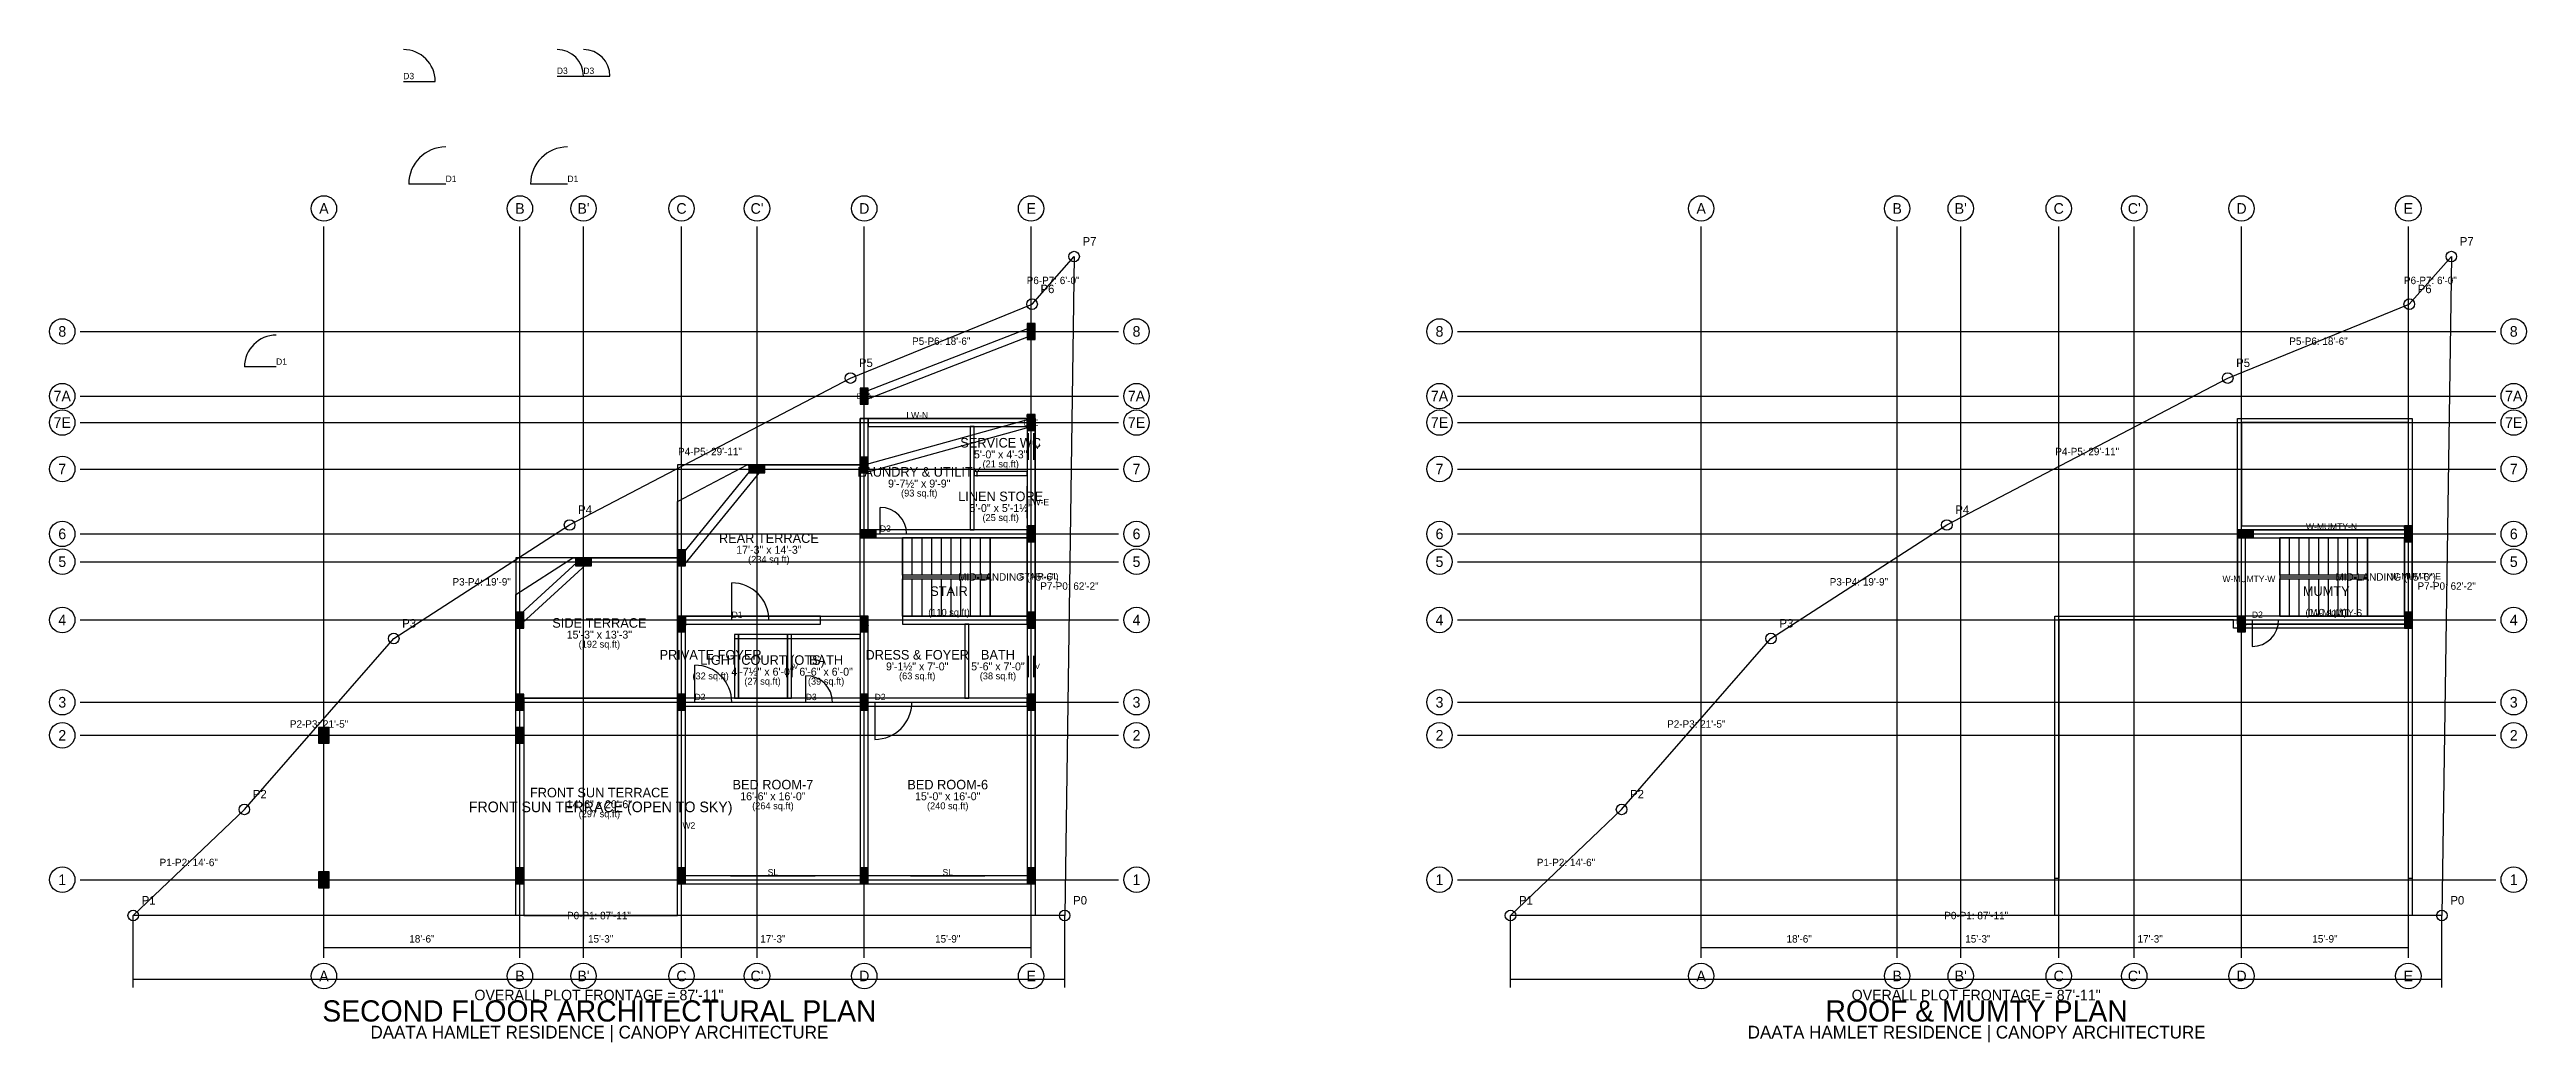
# Model space of a CAD drawing. Header units: feet. Extents: x -8 to 486, y -12 to 88.
# Drawn here: x 252.1 to 485.9, y -12 to 81.7 of the extents above; entities that cross this region are included whole.
import ezdxf
from ezdxf.enums import TextEntityAlignment as Align

# ---------------------------------------------------------------- set-up
doc = ezdxf.new("R2010")
doc.units = ezdxf.units.FT
doc.header["$MEASUREMENT"] = 0
for name, color, linetype in [('0_BOUNDARY', 1, 'Continuous'), ('A_CANOPY', 4, 'Continuous'), ('A_DIMENSIONS', 1, 'Continuous'), ('A_DOORS', 2, 'Continuous'), ('A_ROOM_LABELS', 7, 'Continuous'), ('A_STAIRS', 8, 'Continuous'), ('A_WALLS', 7, 'Continuous'), ('A_WINDOWS', 3, 'Continuous'), ('G_TITLEBLOCK', 7, 'Continuous'), ('S_COLUMNS', 4, 'Continuous'), ('S_COLUMNS_HATCH', 5, 'Continuous'), ('S_GRID_BUBBLES', 6, 'Continuous'), ('S_GRID_LINES', 6, 'Continuous')]:
    doc.layers.add(name, color=color, linetype=linetype)

msp = doc.modelspace()

# ---------------------------------------------------------------- texts
at = {"layer": '0_BOUNDARY'}
for s, p in [('P7', (349.61, 62.96)), ('P7', (479.61, 62.96)), ('P6', (345.64, 58.47)), ('P6', (475.64, 58.47)), ('P5', (328.5, 51.5)), ('P5', (458.5, 51.5)), ('P4', (301.99, 37.64)), ('P4', (431.99, 37.64)), ('P3', (285.39, 26.93)), ('P3', (415.39, 26.93)), ('P2', (271.29, 10.81)), ('P2', (401.29, 10.81)), ('P1', (260.8, 0.8)), ('P0', (348.72, 0.8)), ('P1', (390.8, 0.8)), ('P0', (478.72, 0.8))]:
    msp.add_text(s, height=0.8, dxfattribs=at).set_placement(p, align=Align.BOTTOM_LEFT)
for s, p in [('P6-P7: 6\'-0"', (346.83, 59.91)), ('P6-P7: 6\'-0"', (476.83, 59.91)), ('P5-P6: 18\'-6"', (336.27, 54.18)), ('P5-P6: 18\'-6"', (466.27, 54.18)), ('P4-P5: 29\'-11"', (314.44, 43.77)), ('P4-P5: 29\'-11"', (444.44, 43.77)), ('P3-P4: 19\'-9"', (292.89, 31.48)), ('P7-P0: 62\'-2"', (348.37, 31.08)), ('P3-P4: 19\'-9"', (422.89, 31.48)), ('P7-P0: 62\'-2"', (478.37, 31.08)), ('P2-P3: 21\'-5"', (277.54, 18.07)), ('P2-P3: 21\'-5"', (407.54, 18.07)), ('P1-P2: 14\'-6"', (265.24, 5.01)), ('P1-P2: 14\'-6"', (395.24, 5.01)), ('P0-P1: 87\'-11"', (303.96, 0)), ('P0-P1: 87\'-11"', (433.96, 0))]:
    msp.add_text(s, height=0.7, dxfattribs=at).set_placement(p, align=Align.MIDDLE_CENTER)
at = {"layer": 'A_CANOPY'}
msp.add_text('FRONT SUN TERRACE (OPEN TO SKY)', height=1, dxfattribs=at).set_placement((304.12, 10.25), align=Align.MIDDLE_CENTER)
at = {"layer": 'A_DIMENSIONS'}
for s, height, p in [('18\'-6"', 0.7, (287.25, -2.2)), ('15\'-3"', 0.7, (304.12, -2.2)), ('17\'-3"', 0.7, (320.38, -2.2)), ('15\'-9"', 0.7, (336.88, -2.2)), ('18\'-6"', 0.7, (417.25, -2.2)), ('15\'-3"', 0.7, (434.12, -2.2)), ('17\'-3"', 0.7, (450.38, -2.2)), ('15\'-9"', 0.7, (466.88, -2.2)), ('OVERALL PLOT FRONTAGE = 87\'-11"', 1, (303.96, -7.5)), ('OVERALL PLOT FRONTAGE = 87\'-11"', 1, (433.96, -7.5))]:
    msp.add_text(s, height=height, dxfattribs=at).set_placement(p, align=Align.MIDDLE_CENTER)
at = {"layer": 'A_DOORS'}
for s, p in [('D3', (286, 79.19)), ('D3', (300.5, 79.69)), ('D3', (303, 79.69)), ('D1', (290, 69.5)), ('D1', (301.5, 69.5)), ('D1', (274, 52.25)), ('D3', (331, 36.5)), ('D1', (317, 28.38)), ('D2', (460.5, 28.38)), ('D2', (313.5, 20.62)), ('D3', (324, 20.62)), ('D2', (330.5, 20.62))]:
    msp.add_text(s, height=0.6, dxfattribs=at).set_placement(p, align=Align.MIDDLE_CENTER)
at = {"layer": 'A_ROOM_LABELS'}
for s, height, p in [('SERVICE WC', 0.9, (341.88, 44.6)), ('LAUNDRY & UTILITY', 0.9, (334.19, 41.85)), ('5\'-0" x 4\'-3"', 0.75, (341.88, 43.5)), ('(21 sq.ft)', 0.65, (341.88, 42.6)), ('9\'-7½" x 9\'-9"', 0.75, (334.19, 40.75)), ('(93 sq.ft)', 0.65, (334.19, 39.85)), ('LINEN STORE', 0.9, (341.88, 39.54)), ('5\'-0" x 5\'-1½"', 0.75, (341.88, 38.44)), ('(25 sq.ft)', 0.65, (341.88, 37.54)), ('REAR TERRACE', 0.9, (320, 35.6)), ('17\'-3" x 14\'-3"', 0.75, (320, 34.5)), ('(234 sq.ft)', 0.65, (320, 33.6)), ('STAIR', 0.9, (337, 30.6)), ('MUMTY', 0.9, (467, 30.6)), ('SIDE TERRACE', 0.9, (304, 27.6)), ('(110 sq.ft)', 0.65, (337, 28.6)), ('(110 sq.ft)', 0.65, (467, 28.6)), ('15\'-3" x 13\'-3"', 0.75, (304, 26.5)), ('(192 sq.ft)', 0.65, (304, 25.6)), ('PRIVATE FOYER', 0.9, (314.5, 24.6)), ('LIGHT COURT (OTS)', 0.9, (319.4, 24.1)), ('4\'-7½" x 6\'-0"', 0.75, (319.4, 23)), ('6\'-6" x 6\'-0"', 0.75, (325.4, 23)), ('BATH', 0.9, (325.4, 24.1)), ('DRESS & FOYER', 0.9, (334, 24.6)), ('9\'-1½" x 7\'-0"', 0.75, (334, 23.5)), ('5\'-6" x 7\'-0"', 0.75, (341.62, 23.5)), ('BATH', 0.9, (341.62, 24.6)), ('(32 sq.ft)', 0.65, (314.5, 22.6)), ('(27 sq.ft)', 0.65, (319.4, 22.1)), ('(39 sq.ft)', 0.65, (325.4, 22.1)), ('(63 sq.ft)', 0.65, (334, 22.6)), ('(38 sq.ft)', 0.65, (341.62, 22.6)), ('FRONT SUN TERRACE', 0.9, (304, 11.6)), ('BED ROOM-7', 0.9, (320.38, 12.35)), ('BED ROOM-6', 0.9, (336.88, 12.35)), ('14\'-6" x 20\'-6"', 0.75, (304, 10.5)), ('(297 sq.ft)', 0.65, (304, 9.6)), ('16\'-6" x 16\'-0"', 0.75, (320.38, 11.25)), ('(264 sq.ft)', 0.65, (320.38, 10.35)), ('15\'-0" x 16\'-0"', 0.75, (336.88, 11.25)), ('(240 sq.ft)', 0.65, (336.88, 10.35))]:
    msp.add_text(s, height=height, dxfattribs=at).set_placement(p, align=Align.MIDDLE_CENTER)
at = {"layer": 'A_STAIRS'}
for p in [(342.62, 31.94), (472.62, 31.94)]:
    msp.add_text('MID-LANDING (+5\'-6")', height=0.7, dxfattribs=at).set_placement(p, align=Align.MIDDLE_CENTER)
at = {"layer": 'A_WINDOWS'}
for s, height, p in [('LW-N', 0.6, (334, 47.2)), ('V', 0.5, (345.35, 44.25)), ('LW-E', 0.6, (345.45, 39)), ('W-MUMTY-N', 0.6, (467.5, 36.7)), ('STAIR-GL', 0.6, (345.45, 32)), ('W-MUMTY-W', 0.6, (459.7, 31.75)), ('W-MUMTY-E', 0.6, (475.45, 32)), ('W-MUMTY-S', 0.6, (468, 28.57)), ('V', 0.5, (322.54, 23.5)), ('V', 0.5, (345.35, 23.5)), ('W2', 0.6, (312.45, 8.5)), ('SL', 0.6, (320.38, 4.08)), ('SL', 0.6, (336.88, 4.08))]:
    msp.add_text(s, height=height, dxfattribs=at).set_placement(p, align=Align.MIDDLE_CENTER)
at = {"layer": 'G_TITLEBLOCK'}
for s, height, p in [('SECOND FLOOR ARCHITECTURAL PLAN', 2, (304, -9)), ('ROOF & MUMTY PLAN', 2, (434, -9)), ('DAATA HAMLET RESIDENCE | CANOPY ARCHITECTURE', 1.2, (304, -11)), ('DAATA HAMLET RESIDENCE | CANOPY ARCHITECTURE', 1.2, (434, -11))]:
    msp.add_text(s, height=height, dxfattribs=at).set_placement(p, align=Align.MIDDLE_CENTER)
at = {"layer": 'S_COLUMNS'}
for s, p in [('E8', (344.75, 55.1)), ('D7A', (329, 49)), ('E7E', (344.75, 46.5)), ("C'7", (318.88, 42.12)), ('D7', (329, 42.5)), ('D6', (329.38, 36)), ('E6', (344.75, 36)), ('D6', (459.38, 36)), ('E6', (474.75, 36)), ("B'5", (302.5, 33.38)), ('C5', (311.75, 33.75)), ('B4', (296.5, 27.88)), ('E4', (344.75, 27.88)), ('E4', (474.75, 27.88)), ('C4', (311.75, 27.5)), ('D4', (329, 27.5)), ('D4', (459, 27.5)), ('B3', (296.5, 20.12)), ('C3', (311.75, 20.12)), ('D3', (329, 20.12)), ('E3', (344.75, 20.12)), ('A2', (278, 17)), ('B2', (296.5, 17)), ('A1', (278, 3.38)), ('B1', (296.5, 3.75)), ('C1', (311.75, 3.75)), ('D1', (329, 3.75)), ('E1', (344.75, 3.75))]:
    msp.add_text(s, height=0.55, dxfattribs=at).set_placement(p, align=Align.MIDDLE_CENTER)
at = {"layer": 'S_GRID_BUBBLES'}
for s, p in [('A', (278, 66.7)), ('B', (296.5, 66.7)), ("B'", (302.5, 66.7)), ('C', (311.75, 66.7)), ("C'", (318.88, 66.7)), ('D', (329, 66.7)), ('E', (344.75, 66.7)), ('A', (408, 66.7)), ('B', (426.5, 66.7)), ("B'", (432.5, 66.7)), ('C', (441.75, 66.7)), ("C'", (448.88, 66.7)), ('D', (459, 66.7)), ('E', (474.75, 66.7)), ('8', (253.3, 55.1)), ('8', (354.7, 55.1)), ('8', (383.3, 55.1)), ('8', (484.7, 55.1)), ('7A', (253.3, 49)), ('7A', (354.7, 49)), ('7A', (383.3, 49)), ('7A', (484.7, 49)), ('7E', (253.3, 46.5)), ('7E', (354.7, 46.5)), ('7E', (383.3, 46.5)), ('7E', (484.7, 46.5)), ('7', (253.3, 42.12)), ('7', (354.7, 42.12)), ('7', (383.3, 42.12)), ('7', (484.7, 42.12)), ('6', (253.3, 36)), ('6', (354.7, 36)), ('6', (383.3, 36)), ('6', (484.7, 36)), ('5', (253.3, 33.38)), ('5', (354.7, 33.38)), ('5', (383.3, 33.38)), ('5', (484.7, 33.38)), ('4', (253.3, 27.88)), ('4', (354.7, 27.88)), ('4', (383.3, 27.88)), ('4', (484.7, 27.88)), ('3', (253.3, 20.12)), ('3', (354.7, 20.12)), ('3', (383.3, 20.12)), ('3', (484.7, 20.12)), ('2', (253.3, 17)), ('2', (354.7, 17)), ('2', (383.3, 17)), ('2', (484.7, 17)), ('1', (253.3, 3.38)), ('1', (354.7, 3.38)), ('1', (383.3, 3.38)), ('1', (484.7, 3.38)), ('A', (278, -5.7)), ('B', (296.5, -5.7)), ("B'", (302.5, -5.7)), ('C', (311.75, -5.7)), ("C'", (318.88, -5.7)), ('D', (329, -5.7)), ('E', (344.75, -5.7)), ('A', (408, -5.7)), ('B', (426.5, -5.7)), ("B'", (432.5, -5.7)), ('C', (441.75, -5.7)), ("C'", (448.88, -5.7)), ('D', (459, -5.7)), ('E', (474.75, -5.7))]:
    msp.add_text(s, height=1, dxfattribs=at).set_placement(p, align=Align.MIDDLE_CENTER)

# ---------------------------------------------------------------- hatches: boundary and pattern name
at = {"layer": 'S_COLUMNS_HATCH'}
h = msp.add_hatch(dxfattribs=at)
h.set_pattern_fill('SOLID')
h.paths.add_polyline_path([(344.38, 54.35), (345.12, 54.35), (345.12, 55.85), (344.38, 55.85)])
h = msp.add_hatch(dxfattribs=at)
h.set_pattern_fill('SOLID')
h.paths.add_polyline_path([(328.62, 48.25), (329.38, 48.25), (329.38, 49.75), (328.62, 49.75)])
h = msp.add_hatch(dxfattribs=at)
h.set_pattern_fill('SOLID')
h.paths.add_polyline_path([(344.38, 45.75), (345.12, 45.75), (345.12, 47.25), (344.38, 47.25)])
h = msp.add_hatch(dxfattribs=at)
h.set_pattern_fill('SOLID')
h.paths.add_polyline_path([(318.12, 41.75), (319.62, 41.75), (319.62, 42.5), (318.12, 42.5)])
h = msp.add_hatch(dxfattribs=at)
h.set_pattern_fill('SOLID')
h.paths.add_polyline_path([(328.62, 41.75), (329.38, 41.75), (329.38, 43.25), (328.62, 43.25)])
h = msp.add_hatch(dxfattribs=at)
h.set_pattern_fill('SOLID')
h.paths.add_polyline_path([(328.62, 35.62), (330.12, 35.62), (330.12, 36.38), (328.62, 36.38)])
h = msp.add_hatch(dxfattribs=at)
h.set_pattern_fill('SOLID')
h.paths.add_polyline_path([(344.38, 35.25), (345.12, 35.25), (345.12, 36.75), (344.38, 36.75)])
h = msp.add_hatch(dxfattribs=at)
h.set_pattern_fill('SOLID')
h.paths.add_polyline_path([(458.62, 35.62), (460.12, 35.62), (460.12, 36.38), (458.62, 36.38)])
h = msp.add_hatch(dxfattribs=at)
h.set_pattern_fill('SOLID')
h.paths.add_polyline_path([(474.38, 35.25), (475.12, 35.25), (475.12, 36.75), (474.38, 36.75)])
h = msp.add_hatch(dxfattribs=at)
h.set_pattern_fill('SOLID')
h.paths.add_polyline_path([(301.75, 33), (303.25, 33), (303.25, 33.75), (301.75, 33.75)])
h = msp.add_hatch(dxfattribs=at)
h.set_pattern_fill('SOLID')
h.paths.add_polyline_path([(311.38, 33), (312.12, 33), (312.12, 34.5), (311.38, 34.5)])
h = msp.add_hatch(dxfattribs=at)
h.set_pattern_fill('SOLID')
h.paths.add_polyline_path([(296.12, 27.12), (296.88, 27.12), (296.88, 28.62), (296.12, 28.62)])
h = msp.add_hatch(dxfattribs=at)
h.set_pattern_fill('SOLID')
h.paths.add_polyline_path([(311.38, 26.75), (312.12, 26.75), (312.12, 28.25), (311.38, 28.25)])
h = msp.add_hatch(dxfattribs=at)
h.set_pattern_fill('SOLID')
h.paths.add_polyline_path([(328.62, 26.75), (329.38, 26.75), (329.38, 28.25), (328.62, 28.25)])
h = msp.add_hatch(dxfattribs=at)
h.set_pattern_fill('SOLID')
h.paths.add_polyline_path([(344.38, 27.12), (345.12, 27.12), (345.12, 28.62), (344.38, 28.62)])
h = msp.add_hatch(dxfattribs=at)
h.set_pattern_fill('SOLID')
h.paths.add_polyline_path([(458.62, 26.75), (459.38, 26.75), (459.38, 28.25), (458.62, 28.25)])
h = msp.add_hatch(dxfattribs=at)
h.set_pattern_fill('SOLID')
h.paths.add_polyline_path([(474.38, 27.12), (475.12, 27.12), (475.12, 28.62), (474.38, 28.62)])
h = msp.add_hatch(dxfattribs=at)
h.set_pattern_fill('SOLID')
h.paths.add_polyline_path([(296.12, 19.38), (296.88, 19.38), (296.88, 20.88), (296.12, 20.88)])
h = msp.add_hatch(dxfattribs=at)
h.set_pattern_fill('SOLID')
h.paths.add_polyline_path([(311.38, 19.38), (312.12, 19.38), (312.12, 20.88), (311.38, 20.88)])
h = msp.add_hatch(dxfattribs=at)
h.set_pattern_fill('SOLID')
h.paths.add_polyline_path([(328.62, 19.38), (329.38, 19.38), (329.38, 20.88), (328.62, 20.88)])
h = msp.add_hatch(dxfattribs=at)
h.set_pattern_fill('SOLID')
h.paths.add_polyline_path([(344.38, 19.38), (345.12, 19.38), (345.12, 20.88), (344.38, 20.88)])
h = msp.add_hatch(dxfattribs=at)
h.set_pattern_fill('SOLID')
h.paths.add_polyline_path([(277.5, 16.25), (278.5, 16.25), (278.5, 17.75), (277.5, 17.75)])
h = msp.add_hatch(dxfattribs=at)
h.set_pattern_fill('SOLID')
h.paths.add_polyline_path([(296.12, 16.25), (296.88, 16.25), (296.88, 17.75), (296.12, 17.75)])
h = msp.add_hatch(dxfattribs=at)
h.set_pattern_fill('SOLID')
h.paths.add_polyline_path([(277.5, 2.62), (278.5, 2.62), (278.5, 4.12), (277.5, 4.12)])
h = msp.add_hatch(dxfattribs=at)
h.set_pattern_fill('SOLID')
h.paths.add_polyline_path([(296.12, 3), (296.88, 3), (296.88, 4.5), (296.12, 4.5)])
h = msp.add_hatch(dxfattribs=at)
h.set_pattern_fill('SOLID')
h.paths.add_polyline_path([(311.38, 3), (312.12, 3), (312.12, 4.5), (311.38, 4.5)])
h = msp.add_hatch(dxfattribs=at)
h.set_pattern_fill('SOLID')
h.paths.add_polyline_path([(328.62, 3), (329.38, 3), (329.38, 4.5), (328.62, 4.5)])
h = msp.add_hatch(dxfattribs=at)
h.set_pattern_fill('SOLID')
h.paths.add_polyline_path([(344.38, 3), (345.12, 3), (345.12, 4.5), (344.38, 4.5)])

# ---------------------------------------------------------------- linework, layer by layer
at = {"layer": '0_BOUNDARY'}
for points in [[(260, 0), (270.49, 10.01), (284.59, 26.13), (301.19, 36.84), (327.7, 50.7), (344.84, 57.67), (348.81, 62.16), (347.92, 0)], [(390, 0), (400.49, 10.01), (414.59, 26.13), (431.19, 36.84), (457.7, 50.7), (474.84, 57.67), (478.81, 62.16), (477.92, 0)]]:
    msp.add_lwpolyline(points, close=True, dxfattribs=at)
for centre in [(348.81, 62.16), (478.81, 62.16), (344.84, 57.67), (474.84, 57.67), (327.7, 50.7), (457.7, 50.7), (301.19, 36.84), (431.19, 36.84), (284.59, 26.13), (414.59, 26.13), (270.49, 10.01), (400.49, 10.01), (260, 0), (347.92, 0), (390, 0), (477.92, 0)]:
    msp.add_circle(centre, 0.5, dxfattribs=at)
at = {"layer": 'A_CANOPY'}
for points in [[(311.38, 28.25), (328.62, 28.25), (328.62, 42.5), (311.38, 42.5)], [(296.12, 20.5), (311.38, 20.5), (311.38, 33.75), (296.12, 33.75)], [(296.88, 0), (311.38, 0), (311.38, 20.5), (296.88, 20.5)]]:
    msp.add_lwpolyline(points, close=True, dxfattribs=at)
at = {"layer": 'A_DIMENSIONS'}
for p, q in [((260, -6.8), (260, 0)), ((347.92, -6.8), (347.92, 0)), ((390, -6.8), (390, 0)), ((477.92, -6.8), (477.92, 0)), ((278, -3.5), (278, -2.5)), ((278, -3), (296.5, -3)), ((296.5, -3.5), (296.5, -2.5)), ((296.5, -3.5), (296.5, -2.5)), ((296.5, -3), (311.75, -3)), ((311.75, -3.5), (311.75, -2.5)), ((311.75, -3.5), (311.75, -2.5)), ((311.75, -3), (329, -3)), ((329, -3.5), (329, -2.5)), ((329, -3.5), (329, -2.5)), ((329, -3), (344.75, -3)), ((344.75, -3.5), (344.75, -2.5)), ((408, -3.5), (408, -2.5)), ((408, -3), (426.5, -3)), ((426.5, -3.5), (426.5, -2.5)), ((426.5, -3.5), (426.5, -2.5)), ((426.5, -3), (441.75, -3)), ((441.75, -3.5), (441.75, -2.5)), ((441.75, -3.5), (441.75, -2.5)), ((441.75, -3), (459, -3)), ((459, -3.5), (459, -2.5)), ((459, -3.5), (459, -2.5)), ((459, -3), (474.75, -3)), ((474.75, -3.5), (474.75, -2.5)), ((260, -6), (347.92, -6)), ((390, -6), (477.92, -6))]:
    msp.add_line(p, q, dxfattribs=at)
at = {"layer": 'A_DOORS'}
for p, q in [((285.5, 78.69), (288.5, 78.69)), ((300, 79.19), (302.5, 79.19)), ((302.5, 79.19), (305, 79.19)), ((289.5, 69), (286, 69)), ((301, 69), (297.5, 69)), ((273.5, 51.75), (270.5, 51.75)), ((330.5, 36), (330.5, 38.5)), ((316.5, 27.88), (316.5, 31.38)), ((460, 27.88), (460, 25.38)), ((313, 20.12), (313, 23.62)), ((323.5, 20.12), (323.5, 22.62)), ((330, 20.12), (330, 16.62))]:
    msp.add_line(p, q, dxfattribs=at)
for centre, radius, start, end in [((285.5, 78.69), 3, 0, 90), ((300, 79.19), 2.5, 0, 90), ((302.5, 79.19), 2.5, 0, 90), ((289.5, 69), 3.5, 90, 180), ((301, 69), 3.5, 90, 180), ((273.5, 51.75), 3, 90, 180), ((330.5, 36), 2.5, 0, 90), ((316.5, 27.88), 3.5, 0, 90), ((460, 27.88), 2.5, 270, 360), ((313, 20.12), 3.5, 0, 90), ((323.5, 20.12), 2.5, 0, 90), ((330, 20.12), 3.5, 270, 360)]:
    msp.add_arc(centre, radius, start, end, dxfattribs=at)
at = {"layer": 'A_STAIRS'}
for p, q in [((332.62, 32.12), (332.62, 35.62)), ((333.54, 32.12), (333.54, 35.62)), ((334.46, 32.12), (334.46, 35.62)), ((335.38, 32.12), (335.38, 35.62)), ((336.29, 32.12), (336.29, 35.62)), ((337.21, 32.12), (337.21, 35.62)), ((338.12, 32.12), (338.12, 35.62)), ((339.04, 32.12), (339.04, 35.62)), ((339.96, 32.12), (339.96, 35.62)), ((340.88, 32.12), (340.88, 35.62)), ((462.62, 32.12), (462.62, 35.62)), ((463.54, 32.12), (463.54, 35.62)), ((464.46, 32.12), (464.46, 35.62)), ((465.38, 32.12), (465.38, 35.62)), ((466.29, 32.12), (466.29, 35.62)), ((467.21, 32.12), (467.21, 35.62)), ((468.12, 32.12), (468.12, 35.62)), ((469.04, 32.12), (469.04, 35.62)), ((469.96, 32.12), (469.96, 35.62)), ((470.88, 32.12), (470.88, 35.62)), ((332.62, 31.94), (340.88, 31.94)), ((332.62, 28.25), (332.62, 31.75)), ((333.54, 28.25), (333.54, 31.75)), ((334.46, 28.25), (334.46, 31.75)), ((335.38, 28.25), (335.38, 31.75)), ((336.29, 28.25), (336.29, 31.75)), ((337.21, 28.25), (337.21, 31.75)), ((338.12, 28.25), (338.12, 31.75)), ((339.04, 28.25), (339.04, 31.75)), ((339.96, 28.25), (339.96, 31.75)), ((340.88, 28.25), (340.88, 31.75)), ((462.62, 31.94), (470.88, 31.94)), ((462.62, 28.25), (462.62, 31.75)), ((463.54, 28.25), (463.54, 31.75)), ((464.46, 28.25), (464.46, 31.75)), ((465.38, 28.25), (465.38, 31.75)), ((466.29, 28.25), (466.29, 31.75)), ((467.21, 28.25), (467.21, 31.75)), ((468.12, 28.25), (468.12, 31.75)), ((469.04, 28.25), (469.04, 31.75)), ((469.96, 28.25), (469.96, 31.75)), ((470.88, 28.25), (470.88, 31.75))]:
    msp.add_line(p, q, dxfattribs=at)
for points in [[(340.88, 28.25), (344.38, 28.25), (344.38, 35.62), (340.88, 35.62)], [(470.88, 28.25), (474.38, 28.25), (474.38, 35.62), (470.88, 35.62)]]:
    msp.add_lwpolyline(points, close=True, dxfattribs=at)
at = {"layer": 'A_WALLS'}
for points in [[(344.61, 55.45), (344.89, 54.75), (329.14, 48.65), (328.86, 49.35), (344.61, 55.45)], [(296.12, 3), (296.12, 30.29), (301.48, 33.75), (311.38, 33.75), (311.38, 39.06), (317.95, 42.5), (328.62, 42.5), (328.62, 46.88), (345.12, 46.88), (345.12, 3), (345.12, 0), (296.12, 0), (296.12, 3)], [(328.62, 35.62), (329.38, 35.62), (329.38, 46.88), (328.62, 46.88)], [(344.65, 46.86), (344.85, 46.14), (329.1, 41.76), (328.9, 42.49), (344.65, 46.86)], [(329.38, 46.12), (344.38, 46.12), (344.38, 46.88), (329.38, 46.88)], [(344.38, 3.75), (345.12, 3.75), (345.12, 47.25), (344.38, 47.25)], [(458.62, 42.5), (458.62, 46.88), (475.12, 46.88), (475.12, 36.38), (458.62, 36.38), (458.62, 42.5)], [(475.12, 36.38), (458.62, 36.38), (458.62, 42.5), (458.62, 46.88), (475.12, 46.88), (475.12, 36.38)], [(339, 36.38), (339.38, 36.38), (339.38, 46.12), (339, 46.12)], [(474.75, 46.5), (459, 46.5), (459, 36.75), (474.75, 36.75), (474.75, 46.5)], [(318.58, 42.36), (319.17, 41.89), (312.04, 33.14), (311.46, 33.61), (318.58, 42.36)], [(339.38, 41.5), (344.38, 41.5), (344.38, 41.88), (339.38, 41.88)], [(329.38, 35.62), (344.38, 35.62), (344.38, 36.38), (329.38, 36.38)], [(332.62, 35.62), (332.62, 28.25), (344.38, 28.25), (344.38, 35.62), (332.62, 35.62)], [(458.62, 35.62), (475.12, 35.62), (475.12, 36.38), (458.62, 36.38)], [(458.62, 27.5), (458.62, 36.38), (475.12, 36.38), (475.12, 27.5), (458.62, 27.5)], [(458.62, 28.25), (459.38, 28.25), (459.38, 35.62), (458.62, 35.62)], [(474.38, 35.62), (462.62, 35.62), (462.62, 28.25), (474.38, 28.25), (474.38, 35.62)], [(474.38, 28.25), (475.12, 28.25), (475.12, 35.62), (474.38, 35.62)], [(302.25, 33.65), (302.75, 33.1), (296.75, 27.6), (296.25, 28.15), (302.25, 33.65)], [(332.62, 31.75), (340.88, 31.75), (340.88, 32.12), (332.62, 32.12)], [(462.62, 31.75), (470.88, 31.75), (470.88, 32.12), (462.62, 32.12)], [(311.38, 3.75), (312.12, 3.75), (312.12, 28.25), (311.38, 28.25)], [(312.12, 27.5), (324.88, 27.5), (324.88, 28.25), (312.12, 28.25)], [(328.62, 20.5), (329.38, 20.5), (329.38, 28.25), (328.62, 28.25)], [(332.62, 27.5), (344.38, 27.5), (344.38, 28.25), (332.62, 28.25)], [(441.38, 0), (441.38, 3), (441.38, 28.25), (458.62, 28.25), (458.62, 27.5), (475.12, 27.5), (475.12, 3), (475.12, 0), (441.38, 0)], [(458.62, 28.25), (458.62, 27.5), (475.12, 27.5), (475.12, 3.5), (474.75, 3.5), (474.75, 27.12), (458.25, 27.12), (458.25, 27.88), (441.75, 27.88), (441.75, 3.5), (441.38, 3.5), (441.38, 28.25), (458.62, 28.25)], [(458.62, 27.5), (475.12, 27.5), (475.12, 28.25), (458.62, 28.25)], [(316.75, 20.5), (317.12, 20.5), (317.12, 26.5), (316.75, 26.5)], [(316.75, 26.12), (328.62, 26.12), (328.62, 26.5), (316.75, 26.5)], [(321.75, 26.5), (317.12, 26.5), (317.12, 20.5), (321.75, 20.5), (321.75, 26.5)], [(321.75, 20.5), (322.12, 20.5), (322.12, 26.5), (321.75, 26.5)], [(338.5, 20.5), (338.88, 20.5), (338.88, 27.5), (338.5, 27.5)], [(311.38, 19.75), (344.38, 19.75), (344.38, 20.5), (311.38, 20.5)], [(328.62, 3.75), (329.38, 3.75), (329.38, 19.75), (328.62, 19.75)], [(311.38, 3), (345.12, 3), (345.12, 3.75), (311.38, 3.75)]]:
    msp.add_lwpolyline(points, close=True, dxfattribs=at)
at = {"layer": 'A_WINDOWS'}
for p, q in [((331, 46.88), (337, 46.88)), ((331, 46.5), (337, 46.5)), ((331, 46.12), (337, 46.12)), ((344.5, 43), (344.5, 45.5)), ((345, 43), (345, 45.5)), ((344.38, 37.5), (344.38, 40.5)), ((344.75, 37.5), (344.75, 40.5)), ((345.12, 37.5), (345.12, 40.5)), ((465, 36.38), (470, 36.38)), ((465, 36), (470, 36)), ((465, 35.62), (470, 35.62)), ((344.38, 29.5), (344.38, 34.5)), ((344.75, 29.5), (344.75, 34.5)), ((345.12, 29.5), (345.12, 34.5)), ((458.62, 30), (458.62, 33.5)), ((459, 30), (459, 33.5)), ((459.38, 30), (459.38, 33.5)), ((474.38, 29.5), (474.38, 34.5)), ((474.75, 29.5), (474.75, 34.5)), ((475.12, 29.5), (475.12, 34.5)), ((466, 28.25), (470, 28.25)), ((466, 27.88), (470, 27.88)), ((466, 27.5), (470, 27.5)), ((321.69, 22.5), (321.69, 24.5)), ((322.19, 22.5), (322.19, 24.5)), ((344.5, 22.5), (344.5, 24.5)), ((345, 22.5), (345, 24.5)), ((311.38, 6), (311.38, 11)), ((311.75, 6), (311.75, 11)), ((312.12, 6), (312.12, 11)), ((316.38, 3.75), (324.38, 3.75)), ((316.38, 3.38), (324.38, 3.38)), ((316.38, 3), (324.38, 3)), ((333.38, 3.75), (340.38, 3.75)), ((333.38, 3.38), (340.38, 3.38)), ((333.38, 3), (340.38, 3))]:
    msp.add_line(p, q, dxfattribs=at)
at = {"layer": 'S_COLUMNS'}
for points in [[(344.38, 54.35), (345.12, 54.35), (345.12, 55.85), (344.38, 55.85)], [(328.62, 48.25), (329.38, 48.25), (329.38, 49.75), (328.62, 49.75)], [(344.38, 45.75), (345.12, 45.75), (345.12, 47.25), (344.38, 47.25)], [(318.12, 41.75), (319.62, 41.75), (319.62, 42.5), (318.12, 42.5)], [(328.62, 41.75), (329.38, 41.75), (329.38, 43.25), (328.62, 43.25)], [(328.62, 35.62), (330.12, 35.62), (330.12, 36.38), (328.62, 36.38)], [(344.38, 35.25), (345.12, 35.25), (345.12, 36.75), (344.38, 36.75)], [(458.62, 35.62), (460.12, 35.62), (460.12, 36.38), (458.62, 36.38)], [(474.38, 35.25), (475.12, 35.25), (475.12, 36.75), (474.38, 36.75)], [(301.75, 33), (303.25, 33), (303.25, 33.75), (301.75, 33.75)], [(311.38, 33), (312.12, 33), (312.12, 34.5), (311.38, 34.5)], [(296.12, 27.12), (296.88, 27.12), (296.88, 28.62), (296.12, 28.62)], [(311.38, 26.75), (312.12, 26.75), (312.12, 28.25), (311.38, 28.25)], [(328.62, 26.75), (329.38, 26.75), (329.38, 28.25), (328.62, 28.25)], [(344.38, 27.12), (345.12, 27.12), (345.12, 28.62), (344.38, 28.62)], [(458.62, 26.75), (459.38, 26.75), (459.38, 28.25), (458.62, 28.25)], [(474.38, 27.12), (475.12, 27.12), (475.12, 28.62), (474.38, 28.62)], [(296.12, 19.38), (296.88, 19.38), (296.88, 20.88), (296.12, 20.88)], [(311.38, 19.38), (312.12, 19.38), (312.12, 20.88), (311.38, 20.88)], [(328.62, 19.38), (329.38, 19.38), (329.38, 20.88), (328.62, 20.88)], [(344.38, 19.38), (345.12, 19.38), (345.12, 20.88), (344.38, 20.88)], [(277.5, 16.25), (278.5, 16.25), (278.5, 17.75), (277.5, 17.75)], [(296.12, 16.25), (296.88, 16.25), (296.88, 17.75), (296.12, 17.75)], [(277.5, 2.62), (278.5, 2.62), (278.5, 4.12), (277.5, 4.12)], [(296.12, 3), (296.88, 3), (296.88, 4.5), (296.12, 4.5)], [(311.38, 3), (312.12, 3), (312.12, 4.5), (311.38, 4.5)], [(328.62, 3), (329.38, 3), (329.38, 4.5), (328.62, 4.5)], [(344.38, 3), (345.12, 3), (345.12, 4.5), (344.38, 4.5)]]:
    msp.add_lwpolyline(points, close=True, dxfattribs=at)
at = {"layer": 'S_GRID_BUBBLES'}
for centre in [(278, 66.7), (296.5, 66.7), (302.5, 66.7), (311.75, 66.7), (318.88, 66.7), (329, 66.7), (344.75, 66.7), (408, 66.7), (426.5, 66.7), (432.5, 66.7), (441.75, 66.7), (448.88, 66.7), (459, 66.7), (474.75, 66.7), (253.3, 55.1), (354.7, 55.1), (383.3, 55.1), (484.7, 55.1), (253.3, 49), (354.7, 49), (383.3, 49), (484.7, 49), (253.3, 46.5), (354.7, 46.5), (383.3, 46.5), (484.7, 46.5), (253.3, 42.12), (354.7, 42.12), (383.3, 42.12), (484.7, 42.12), (253.3, 36), (354.7, 36), (383.3, 36), (484.7, 36), (253.3, 33.38), (354.7, 33.38), (383.3, 33.38), (484.7, 33.38), (253.3, 27.88), (354.7, 27.88), (383.3, 27.88), (484.7, 27.88), (253.3, 20.12), (354.7, 20.12), (383.3, 20.12), (484.7, 20.12), (253.3, 17), (354.7, 17), (383.3, 17), (484.7, 17), (253.3, 3.38), (354.7, 3.38), (383.3, 3.38), (484.7, 3.38), (278, -5.7), (296.5, -5.7), (302.5, -5.7), (311.75, -5.7), (318.88, -5.7), (329, -5.7), (344.75, -5.7), (408, -5.7), (426.5, -5.7), (432.5, -5.7), (441.75, -5.7), (448.88, -5.7), (459, -5.7), (474.75, -5.7)]:
    msp.add_circle(centre, 1.2, dxfattribs=at)
at = {"layer": 'S_GRID_LINES'}
for p, q in [((278, -4), (278, 65)), ((296.5, -4), (296.5, 65)), ((302.5, -4), (302.5, 65)), ((311.75, -4), (311.75, 65)), ((318.88, -4), (318.88, 65)), ((329, -4), (329, 65)), ((344.75, -4), (344.75, 65)), ((408, -4), (408, 65)), ((426.5, -4), (426.5, 65)), ((432.5, -4), (432.5, 65)), ((441.75, -4), (441.75, 65)), ((448.88, -4), (448.88, 65)), ((459, -4), (459, 65)), ((474.75, -4), (474.75, 65)), ((255, 55.1), (353, 55.1)), ((385, 55.1), (483, 55.1)), ((255, 49), (353, 49)), ((385, 49), (483, 49)), ((255, 46.5), (353, 46.5)), ((385, 46.5), (483, 46.5)), ((255, 42.12), (353, 42.12)), ((385, 42.12), (483, 42.12)), ((255, 36), (353, 36)), ((385, 36), (483, 36)), ((255, 33.38), (353, 33.38)), ((385, 33.38), (483, 33.38)), ((255, 27.88), (353, 27.88)), ((385, 27.88), (483, 27.88)), ((255, 20.12), (353, 20.12)), ((385, 20.12), (483, 20.12)), ((255, 17), (353, 17)), ((385, 17), (483, 17)), ((255, 3.38), (353, 3.38)), ((385, 3.38), (483, 3.38))]:
    msp.add_line(p, q, dxfattribs=at)

msp.set_redraw_order([(e.dxf.handle, doc.entitydb.next_handle()) for e in msp.query("TEXT MTEXT ATTDEF DIMENSION ARC_DIMENSION")])  # texts and dimensions are drawn at this point

doc.saveas('drawing.dxf')
